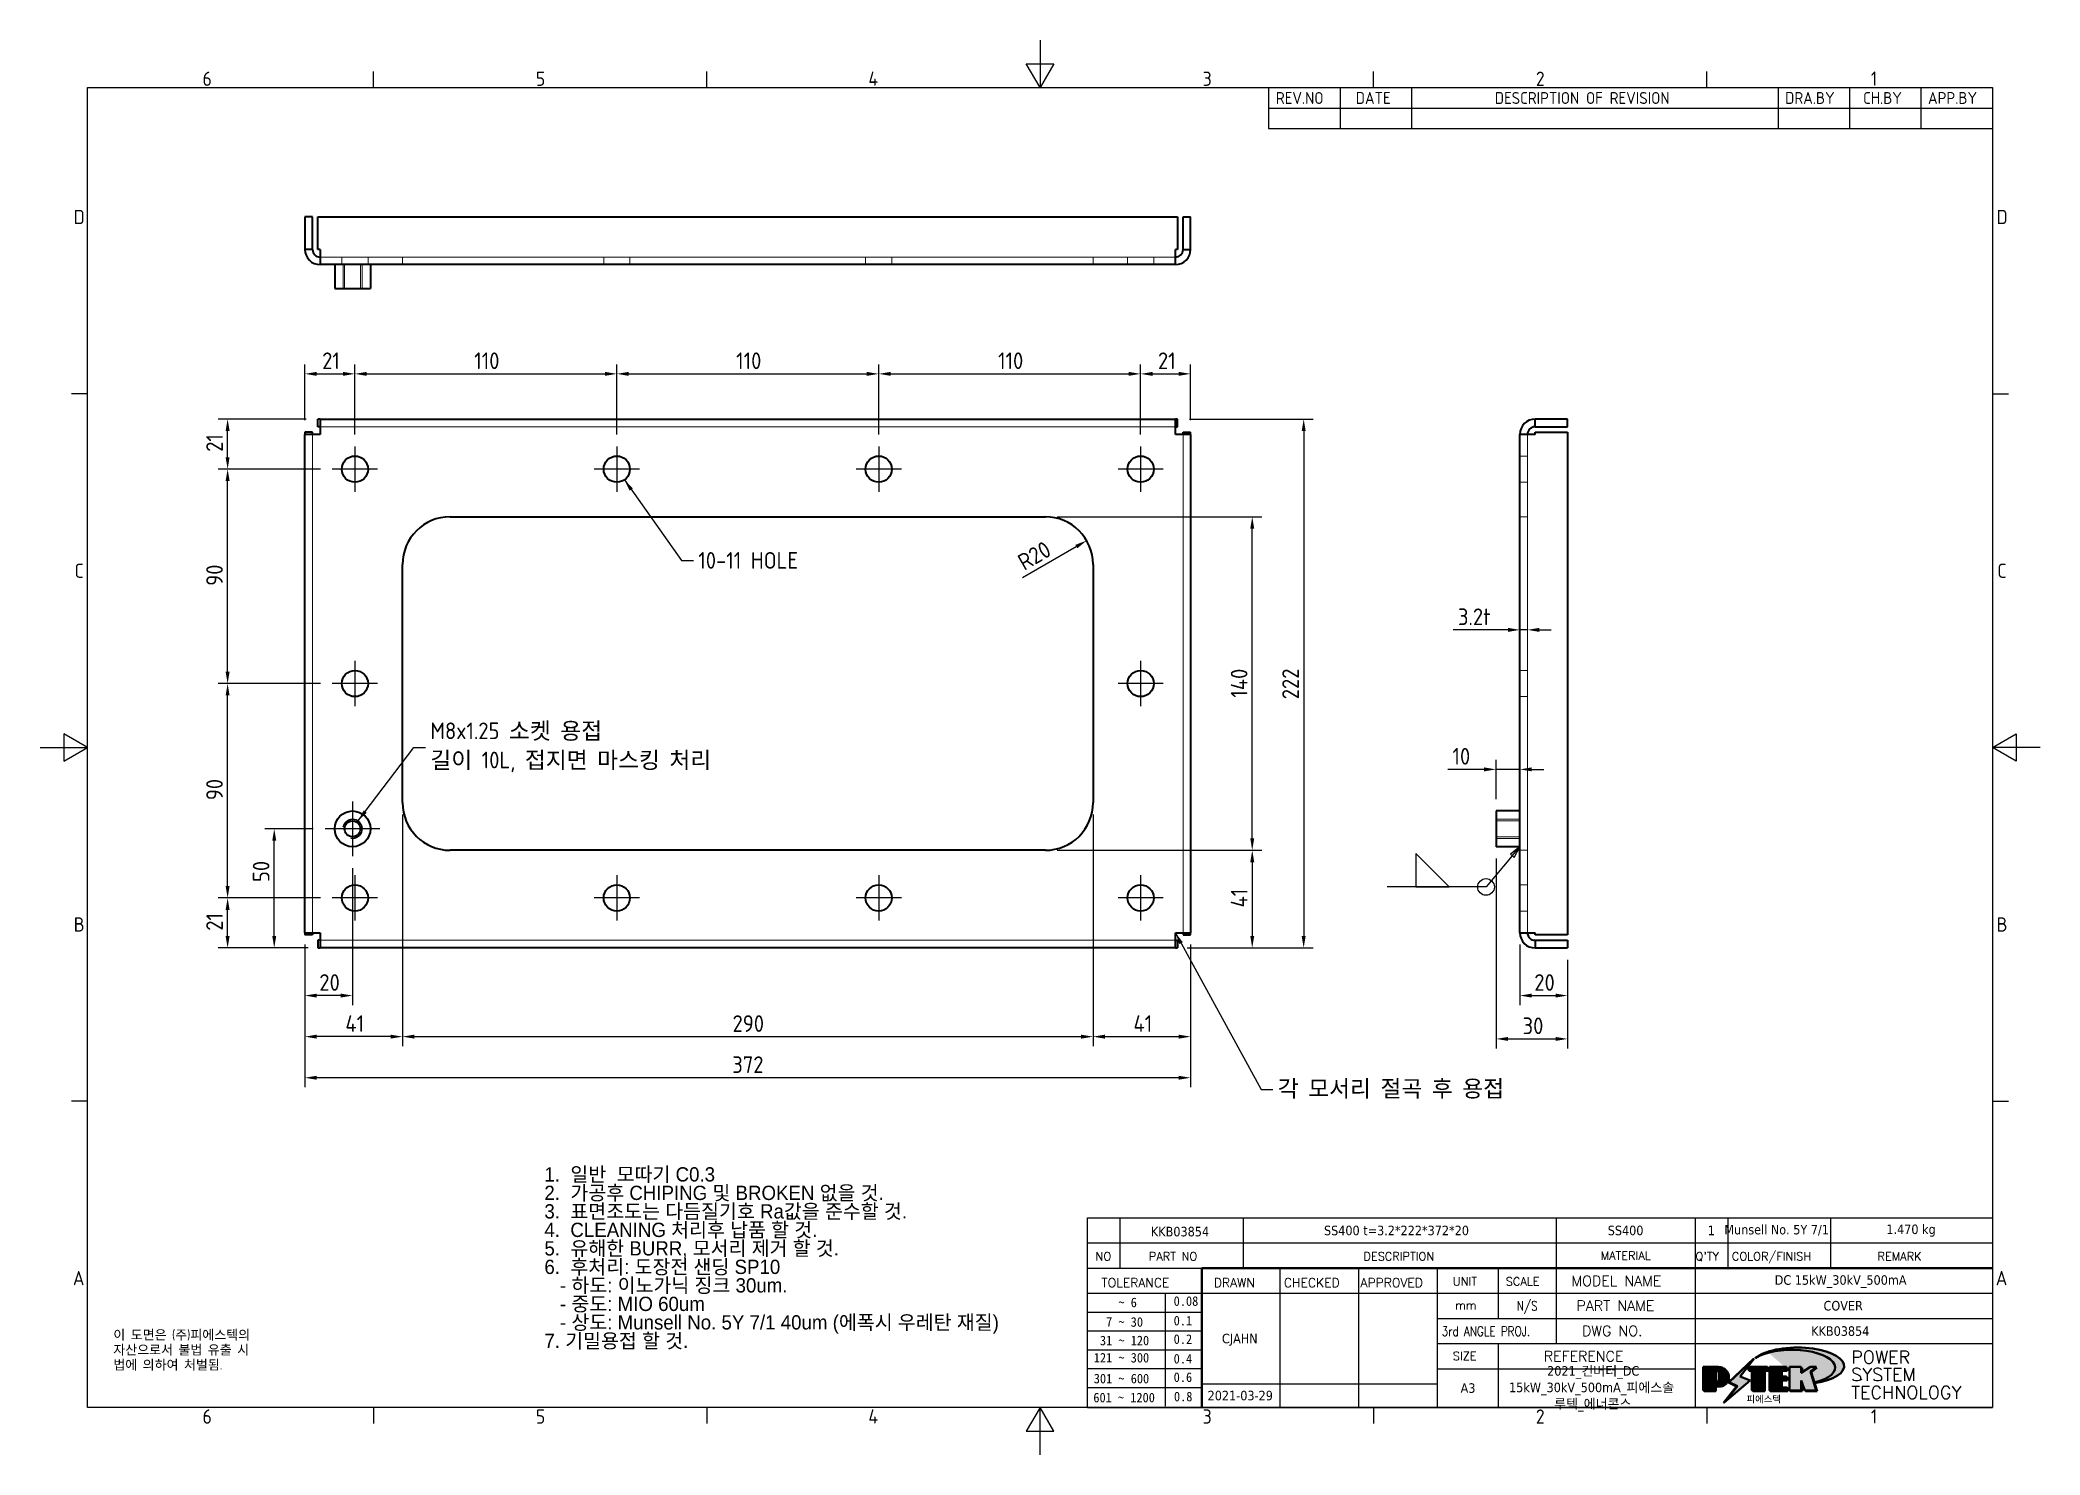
# Model space of a CAD drawing. Header units: millimetres. Extents: x 0 to 840, y 0 to 594.
import ezdxf
from ezdxf.enums import TextEntityAlignment as Align

# ---------------------------------------------------------------- set-up
doc = ezdxf.new("R2010")
doc.units = ezdxf.units.MM
doc.header["$LTSCALE"] = 2
doc.linetypes.add('CHAIN', pattern=[0.7087, 0.4724, -0.0591, 0.1181, -0.0591])
doc.linetypes.add('DASHED', pattern=[0.2067, 0.1654, -0.0413])
doc.layers.get('0').update_dxf_attribs({"color": 3, "lineweight": 25, "true_color": 0x00ff00})
for name, color, linetype, lineweight, true_color in [('가려진 것(ISO)', 2, 'DASHED', 18, 0xffff00), ('가시적인 것(ISO)', 3, 'Continuous', 40, 0x00ff00), ('가시적인 좁은 것(ISO)', 3, 'Continuous', 35, 0x00ff00), ('기호(ISO)', 5, 'Continuous', 25, 0x0000ff), ('제목(ISO)', 5, 'Continuous', 50, 0x0000ff), ('중심 표식(ISO)', 1, 'Continuous', 25, 0xff0000), ('치수(ISO)', 2, 'Continuous', 25, 0xffff00)]:
    doc.layers.add(name, color=color, linetype=linetype, lineweight=lineweight, true_color=true_color)
doc.layers.add('경계(ISO)', color=7, linetype='Continuous', lineweight=25)
doc.layers.add('해치(ISO)', color=7, linetype='Continuous', lineweight=18)
doc.styles.add('HAN_291', font='')
doc.styles.add('HAN_370', font='', dxfattribs={"width": 2})
doc.styles.add('ISO Proportional', font='arial.ttf')
doc.styles.add('ISO ProportionalPSTEK', font='isocp.shx')
doc.styles.add('RC_284', font='ROMANC.shx')
doc.styles.add('RC_287', font='ROMANC.shx')
doc.styles.add('RC_292', font='ROMANC.shx')
doc.styles.add('ROMANT_294', font='romant.shx')
doc.styles.add('문자 텍스트_PSTEK_POSCO', font='isocp.shx')
doc.styles.add('치수 텍스트_PSTEK_POSCO', font='isocp.shx')
doc.styles.add('텍스트 스타일198', font='tahoma.ttf')
doc.styles.add('텍스트 스타일333', font='ROMANC.shx', dxfattribs={"width": 0.8})
doc.styles.get('HAN_291').set_extended_font_data('GulimChe')
doc.styles.get('HAN_370').set_extended_font_data('GulimChe')
doc.dimstyles.new('치수_PSTEK_POSCO', dxfattribs={"dimscale": 2, "dimtxt": 3.5, "dimasz": 2.5, "dimexe": 2, "dimexo": 2.5, "dimgap": 1, "dimtad": 1, "dimrnd": 1e-08, "dimdsep": 46, "dimtxsty": '치수 텍스트_PSTEK_POSCO', "dimcen": 0.09, "dimdle": 10, "dimclrd": 7, "dimclre": 7, "dimclrt": 2, "dimadec": 1, "dimazin": 2, "dimtfac": 1, "dimtmove": 0, "dimatfit": 3, "dimfxl": 1, "dimtolj": 1, "dimlwd": -1, "dimlwe": -1, "dimarcsym": 0})
doc.dimstyles.new('치수_PSTEK_POSCO$7', dxfattribs={"dimscale": 2, "dimtxt": 3.5, "dimasz": 2.5, "dimexe": 2, "dimexo": 2.5, "dimgap": 1, "dimtad": 1, "dimrnd": 1e-08, "dimdsep": 46, "dimtxsty": '치수 텍스트_PSTEK_POSCO', "dimcen": 0.09, "dimdle": 10, "dimclrd": 7, "dimclre": 7, "dimclrt": 2, "dimadec": 1, "dimazin": 2, "dimtfac": 1, "dimtmove": 0, "dimatfit": 3, "dimfxl": 1, "dimtolj": 1, "dimlwd": -1, "dimlwe": -1, "dimarcsym": 0})

msp = doc.modelspace()

# ---------------------------------------------------------------- texts
at = {"layer": '기호(ISO)', "color": 2, "true_color": 0xffff00, "char_height": 7, "attachment_point": 4, "style": '치수 텍스트_PSTEK_POSCO'}
for s, insert, width, line_spacing_factor in [('{10-11 HOLE}', (276.487, 375.545), 49.50685, 0.6125), ('{M8x1.25 소켓 용접 \\P길이 10L, 접지면 마스킹 처리}', (163.944, 297.065), 139.37758, 1.05)]:
    msp.add_mtext(s, dxfattribs=dict(at, insert=insert, width=width, line_spacing_factor=line_spacing_factor))
at = {"layer": '기호(ISO)', "color": 2, "true_color": 0xffff00, "insert": (519.854, 153.446), "char_height": 7, "width": 109.68891, "attachment_point": 4, "style": '치수 텍스트_PSTEK_POSCO'}
msp.add_mtext('{\\fISOCP|b0|i0;\\H7.0000;각 모서리 절곡 후 용접}', dxfattribs=at)
at = {"layer": '기호(ISO)', "color": 7, "insert": (30.789, 52.457), "char_height": 4, "width": 102.48028, "attachment_point": 1, "line_spacing_factor": 0.944221, "style": '문자 텍스트_PSTEK_POSCO'}
msp.add_mtext('{이 도면은 (주)피에스텍의\\P자산으로서 불법 유출 시 \\P법에 의하여 처벌됨.}', dxfattribs=at)

# ---------------------------------------------------------------- blocks, each defined once
blk = doc.blocks.new('경계 Default Border')
at = {"layer": '경계(ISO)'}
for p, q in [((70, 287), (70, 290.4)), ((140, 287), (140, 290.4)), ((280, 287), (280, 290.4)), ((350, 287), (350, 290.4)), ((10, 222.75), (6.6, 222.75)), ((410, 222.75), (413.4, 222.75)), ((10, 74.25), (6.6, 74.25)), ((410, 74.25), (413.4, 74.25)), ((70, 10), (70, 6.6)), ((140, 10), (140, 6.6)), ((280, 10), (280, 6.6)), ((350, 10), (350, 6.6))]:
    blk.add_line(p, q, dxfattribs=at)
at = {"layer": '경계(ISO)', "flags": 128}
for points in [[(210, 297), (210, 287), (207.11, 292), (212.89, 292), (210, 287)], [(10, 10), (10, 287), (410, 287), (410, 10), (10, 10)], [(0, 148.5), (10, 148.5), (5, 151.39), (5, 145.61), (10, 148.5)], [(420, 148.5), (410, 148.5), (415, 151.39), (415, 145.61), (410, 148.5)], [(210, 0), (210, 10), (207.11, 5), (212.89, 5), (210, 10)]]:
    blk.add_lwpolyline(points, dxfattribs=at)
at = {"layer": '경계(ISO)', "color": 2, "true_color": 0xffff00, "char_height": 3, "attachment_point": 7, "style": '문자 텍스트_PSTEK_POSCO'}
for s, insert in [('6', (34.14, 287.37)), ('5', (104.14, 287.37)), ('4', (173.97, 287.4)), ('3', (244.17, 287.37)), ('2', (314.13, 287.37)), ('1', (384.49, 287.4)), ('D', (7.08, 258.35)), ('D', (410.88, 258.35)), ('C', (7.24, 184.1)), ('C', (411.04, 184.1)), ('B', (7.08, 109.85)), ('B', (410.88, 109.85)), ('A', (6.91, 35.62)), ('A', (410.71, 35.62)), ('6', (34.14, 6.57)), ('5', (104.14, 6.57)), ('4', (173.97, 6.6)), ('3', (244.17, 6.57)), ('2', (314.13, 6.57)), ('1', (384.49, 6.6))]:
    blk.add_mtext(s, dxfattribs=dict(at, insert=insert))
blk = doc.blocks.new('제목 블록 PSTEK')
at = {"true_color": 0x848484}
for points in [[(317.22, 17.06), (322.03, 21.63), (322.28, 21.94), (317.05, 16.98), (318.75, 16.19), (316, 12.72), (316.34, 13), (318.92, 16.27)], [(321.98, 19.61), (321.4, 19.61), (321.4, 19.46), (321.98, 19.46)], [(324.66, 19.46), (325.42, 19.46), (325.42, 20.11), (325.24, 20.11), (325.24, 19.61), (324.48, 19.61), (324.48, 15.34), (322.16, 15.34), (322.16, 15.19), (324.66, 15.19)], [(328.29, 19.46), (329.41, 19.46), (329.41, 20.11), (329.23, 20.11), (329.23, 19.61), (328.11, 19.61), (328.11, 18.26), (328.29, 18.26)], [(328.29, 17.42), (329.41, 17.42), (329.41, 18.11), (329.23, 18.11), (329.23, 17.56), (328.11, 17.56), (328.11, 15.99), (328.29, 15.99)], [(332.51, 16.93), (332.33, 17.43), (332.33, 15.34), (330.04, 15.34), (330.04, 15.19), (332.51, 15.19)], [(332.51, 20.11), (332.33, 20.11), (332.33, 19), (332.51, 19.11)], [(335.62, 20.11), (335.25, 20.11), (334.25, 19.31), (335.49, 15.34), (333.2, 15.34), (333.25, 15.19), (335.66, 15.19), (334.43, 19.16)], [(329.54, 15.85), (329.36, 15.85), (329.36, 15.34), (325.83, 15.34), (325.83, 15.19), (329.54, 15.19)]]:
    blk.add_hatch(color=252, dxfattribs=at).paths.add_polyline_path(points)
at = {"true_color": 0x0000ff}
blk.add_hatch(color=5, dxfattribs=at).paths.add_polyline_path([(321.62, 17.42), (319.53, 18.25), (322.45, 22.02), (317.22, 17.06), (318.92, 16.27), (316.17, 12.8)])
at = {"true_color": 0xff0000}
h = blk.add_hatch(color=1, dxfattribs=at)
edge = h.paths.add_edge_path(flags=0)
edge.add_line((314.22, 19.61), (314.22, 17))
edge.add_line((314.22, 17), (314.35, 17))
edge.add_arc((314.35, 17.65), 0.651, 270, 360)
edge.add_line((315, 17.65), (315, 18.96))
edge.add_arc((314.35, 18.96), 0.651, 0, 90)
edge.add_line((314.35, 19.61), (314.22, 19.61))
edge = h.paths.add_edge_path()
edge.add_arc((314.98, 18.29), 1.97, 270, 450)
edge.add_line((314.98, 20.26), (311.77, 20.26))
edge.add_line((311.77, 20.26), (311.77, 15.34))
edge.add_line((311.77, 15.34), (314.22, 15.34))
edge.add_line((314.22, 15.34), (314.22, 16.32))
edge.add_line((314.22, 16.32), (314.98, 16.32))
at = {"true_color": 0x848484}
h = blk.add_hatch(color=252, dxfattribs=at)
edge = h.paths.add_edge_path()
edge.add_arc((314.98, 18.29), 1.97, 270, 406.8279)
edge.add_arc((315.16, 18.14), 1.97, -90, 53.561, ccw=False)
edge.add_line((315.16, 16.17), (314.4, 16.17))
edge.add_line((314.4, 16.17), (314.4, 15.19))
edge.add_line((314.4, 15.19), (311.94, 15.19))
edge.add_line((311.94, 15.19), (311.94, 15.34))
edge.add_line((311.94, 15.34), (314.22, 15.34))
edge.add_line((314.22, 15.34), (314.22, 16.32))
edge.add_line((314.22, 16.32), (314.98, 16.32))
h = blk.add_hatch(color=252, dxfattribs=at)
edge = h.paths.add_edge_path()
edge.add_line((314.4, 19.46), (314.53, 19.46))
edge.add_arc((314.53, 18.81), 0.651, 60.4189, 90, ccw=False)
edge.add_arc((314.35, 18.96), 0.651, 39.9699, 90)
edge.add_line((314.35, 19.61), (314.22, 19.61))
edge.add_line((314.22, 19.61), (314.22, 17))
edge.add_line((314.22, 17), (314.35, 17))
edge.add_arc((314.35, 17.65), 0.651, 270, 274.6931)
edge.add_line((314.4, 17), (314.4, 19.46))
at = {"true_color": 0xff0000}
for points in [[(324.48, 19.61), (325.24, 19.61), (325.24, 20.26), (321.23, 20.26), (321.23, 19.61), (321.98, 19.61), (321.98, 15.34), (324.48, 15.34)], [(329.23, 20.26), (325.66, 20.26), (325.66, 15.34), (329.36, 15.34), (329.36, 15.99), (328.11, 15.99), (328.11, 17.56), (329.23, 17.56), (329.23, 18.26), (328.11, 18.26), (328.11, 19.61), (329.23, 19.61)], [(332.33, 20.26), (329.86, 20.26), (329.86, 15.34), (332.33, 15.34), (332.33, 17.43), (333.07, 15.34), (335.49, 15.34), (334.25, 19.31), (335.44, 20.26), (334.31, 20.26), (332.33, 19)]]:
    blk.add_hatch(color=1, dxfattribs=at).paths.add_polyline_path(points)
at = {"layer": '해치(ISO)', "true_color": 0x27d1fc}
h = blk.add_hatch(color=140, dxfattribs=at)
edge = h.paths.add_edge_path()
edge.add_ellipse((330.37, 20.16), major_axis=(9.1, 0), ratio=0.40699, start_angle=301.3098, end_angle=507.7437)
edge.add_ellipse((331.53, 20.46), major_axis=(-9.82, 0), ratio=0.39426, start_angle=111.5121, end_angle=334.4703, ccw=False)
edge.add_line((335.14, 16.86), (335.1, 16.99))
at = {"color": 180, "true_color": 0x3f00ff}
for p, q in [((182.48, 11.79), (182.48, 51.57)), ((182.48, 51.57), (372.48, 51.57)), ((189.27, 51.57), (189.27, 41.01)), ((215.22, 41.01), (215.22, 51.57)), ((280.88, 51.57), (280.88, 41.01)), ((310.09, 51.57), (310.09, 41.01)), ((316.9, 51.57), (316.9, 41.01)), ((338.46, 51.57), (338.46, 41.01)), ((372.48, 51.57), (372.48, 11.79)), ((182.48, 46.29), (372.48, 46.29)), ((182.48, 41.01), (206.45, 41.01)), ((222.94, 11.79), (222.94, 41.01)), ((239.43, 11.79), (239.43, 41.01)), ((255.92, 11.79), (255.92, 41.01)), ((268.69, 41.01), (268.69, 30.45)), ((280.88, 41.01), (280.88, 25.17)), ((310.09, 41.01), (310.09, 11.79)), ((182.48, 35.73), (206.45, 35.73)), ((198.86, 12.03), (198.86, 35.73)), ((206.45, 35.73), (372.48, 35.73)), ((182.48, 31.78), (206.45, 31.78)), ((255.92, 30.45), (372.48, 30.45)), ((182.48, 27.83), (206.45, 27.83)), ((182.48, 23.88), (206.45, 23.88)), ((255.92, 25.17), (372.48, 25.17)), ((268.69, 25.17), (268.69, 11.79)), ((182.48, 19.93), (206.45, 19.93)), ((255.92, 19.89), (310.09, 19.89)), ((182.48, 15.98), (206.45, 15.98)), ((206.45, 16.74), (255.92, 16.74)), ((182.48, 11.79), (372.48, 11.79))]:
    blk.add_line(p, q, dxfattribs=at)
at = {"color": 7, "lineweight": 50}
for p, q in [((206.45, 11.79), (206.45, 41.01)), ((206.45, 41.01), (372.48, 41.01))]:
    blk.add_line(p, q, dxfattribs=at)
at = {"color": 7}
for p, q in [((322.28, 21.94), (317.05, 16.98)), ((322.45, 22.02), (317.22, 17.06)), ((317.22, 17.06), (322.03, 21.63)), ((319.53, 18.25), (322.45, 22.02)), ((322.03, 21.63), (322.28, 21.94)), ((314.98, 20.26), (311.77, 20.26)), ((311.77, 20.26), (311.77, 15.34)), ((314.98, 20.26), (311.77, 20.26)), ((311.77, 20.26), (311.77, 15.34)), ((314.22, 17), (314.22, 19.61)), ((314.22, 19.61), (314.35, 19.61)), ((314.35, 19.61), (314.22, 19.61)), ((314.22, 19.61), (314.22, 17)), ((314.22, 17), (314.22, 19.61)), ((314.22, 19.61), (314.35, 19.61)), ((314.35, 17), (314.22, 17)), ((314.22, 17), (314.35, 17)), ((314.35, 17), (314.22, 17)), ((314.4, 19.46), (314.53, 19.46)), ((314.4, 17), (314.4, 19.46)), ((315, 18.96), (315, 17.65)), ((315, 18.96), (315, 17.65)), ((316.17, 12.8), (321.62, 17.42)), ((317.05, 16.98), (318.75, 16.19)), ((318.92, 16.27), (317.22, 17.06)), ((317.22, 17.06), (318.92, 16.27)), ((321.62, 17.42), (319.53, 18.25)), ((325.24, 20.26), (321.23, 20.26)), ((321.23, 20.26), (321.23, 19.61)), ((325.24, 20.26), (321.23, 20.26)), ((321.23, 20.26), (321.23, 19.61)), ((321.23, 19.61), (321.98, 19.61)), ((321.23, 19.61), (321.98, 19.61)), ((321.4, 19.61), (321.4, 19.46)), ((321.98, 19.61), (321.4, 19.61)), ((321.4, 19.46), (321.98, 19.46)), ((321.98, 19.61), (321.98, 15.34)), ((321.98, 19.46), (321.98, 19.61)), ((321.98, 19.61), (321.98, 15.34)), ((324.48, 19.61), (325.24, 19.61)), ((324.48, 15.34), (324.48, 19.61)), ((325.24, 19.61), (324.48, 19.61)), ((324.48, 19.61), (324.48, 15.34)), ((324.48, 19.61), (325.24, 19.61)), ((324.48, 15.34), (324.48, 19.61)), ((324.66, 19.46), (325.42, 19.46)), ((324.66, 15.19), (324.66, 19.46)), ((325.24, 19.61), (325.24, 20.26)), ((325.24, 19.61), (325.24, 20.26)), ((325.42, 20.11), (325.24, 20.11)), ((325.24, 20.11), (325.24, 19.61)), ((325.42, 19.46), (325.42, 20.11)), ((329.23, 20.26), (325.66, 20.26)), ((325.66, 20.26), (325.66, 15.34)), ((325.66, 20.26), (325.66, 15.34)), ((329.23, 20.26), (325.66, 20.26)), ((328.11, 18.26), (328.11, 19.61)), ((328.11, 19.61), (329.23, 19.61)), ((329.23, 19.61), (328.11, 19.61)), ((328.11, 19.61), (328.11, 18.26)), ((328.11, 18.26), (328.11, 19.61)), ((328.11, 19.61), (329.23, 19.61)), ((329.23, 18.26), (328.11, 18.26)), ((328.11, 18.26), (328.29, 18.26)), ((329.23, 18.26), (328.11, 18.26)), ((328.11, 17.56), (329.23, 17.56)), ((328.11, 15.99), (328.11, 17.56)), ((329.23, 17.56), (328.11, 17.56)), ((328.11, 17.56), (328.11, 15.99)), ((328.11, 17.56), (329.23, 17.56)), ((328.11, 15.99), (328.11, 17.56)), ((328.29, 18.26), (328.29, 19.46)), ((328.29, 19.46), (329.41, 19.46)), ((328.29, 15.99), (328.29, 17.42)), ((328.29, 17.42), (329.41, 17.42)), ((329.23, 19.61), (329.23, 20.26)), ((329.23, 19.61), (329.23, 20.26)), ((329.41, 20.11), (329.23, 20.11)), ((329.23, 20.11), (329.23, 19.61)), ((329.23, 17.56), (329.23, 18.26)), ((329.23, 17.56), (329.23, 18.26)), ((329.41, 18.11), (329.23, 18.11)), ((329.23, 18.11), (329.23, 17.56)), ((329.41, 19.46), (329.41, 20.11)), ((329.41, 17.42), (329.41, 18.11)), ((332.33, 20.26), (329.86, 20.26)), ((329.86, 20.26), (329.86, 15.34)), ((329.86, 20.26), (329.86, 15.34)), ((332.33, 20.26), (329.86, 20.26)), ((334.31, 20.26), (332.33, 19)), ((332.33, 19), (332.33, 20.26)), ((334.31, 20.26), (332.33, 19)), ((332.33, 19), (332.33, 20.26)), ((332.51, 20.11), (332.33, 20.11)), ((332.33, 20.11), (332.33, 19)), ((332.33, 19), (332.51, 19.11)), ((332.33, 17.43), (333.07, 15.34)), ((332.33, 15.34), (332.33, 17.43)), ((332.51, 16.93), (332.33, 17.43)), ((332.33, 17.43), (332.33, 15.34)), ((332.33, 17.43), (333.07, 15.34)), ((332.33, 15.34), (332.33, 17.43)), ((332.51, 19.11), (332.51, 20.11)), ((332.51, 15.19), (332.51, 16.93)), ((334.25, 19.31), (335.44, 20.26)), ((334.25, 19.31), (335.44, 20.26)), ((335.25, 20.11), (334.25, 19.31)), ((335.49, 15.34), (334.25, 19.31)), ((334.25, 19.31), (335.49, 15.34)), ((335.49, 15.34), (334.25, 19.31)), ((335.44, 20.26), (334.31, 20.26)), ((335.44, 20.26), (334.31, 20.26)), ((334.43, 19.16), (335.62, 20.11)), ((335.66, 15.19), (334.43, 19.16)), ((335.62, 20.11), (335.25, 20.11)), ((345.04, 17.5), (344.99, 17.69)), ((311.77, 15.34), (314.22, 15.34)), ((311.77, 15.34), (314.22, 15.34)), ((314.22, 15.34), (311.94, 15.34)), ((311.94, 15.34), (311.94, 15.19)), ((311.94, 15.19), (314.4, 15.19)), ((314.22, 16.32), (314.98, 16.32)), ((314.22, 15.34), (314.22, 16.32)), ((314.98, 16.32), (314.22, 16.32)), ((314.22, 16.32), (314.22, 15.34)), ((314.22, 16.32), (314.98, 16.32)), ((314.22, 15.34), (314.22, 16.32)), ((314.4, 16.17), (315.16, 16.17)), ((314.4, 15.19), (314.4, 16.17)), ((318.75, 16.19), (316, 12.72)), ((316, 12.72), (316.34, 13)), ((318.92, 16.27), (316.17, 12.8)), ((316.34, 13), (318.92, 16.27)), ((321.98, 15.34), (324.48, 15.34)), ((321.98, 15.34), (324.48, 15.34)), ((324.48, 15.34), (322.16, 15.34)), ((322.16, 15.34), (322.16, 15.19)), ((322.16, 15.19), (324.66, 15.19)), ((325.66, 15.34), (329.36, 15.34)), ((325.66, 15.34), (329.36, 15.34)), ((329.36, 15.34), (325.83, 15.34)), ((325.83, 15.34), (325.83, 15.19)), ((325.83, 15.19), (329.54, 15.19)), ((329.36, 15.99), (328.11, 15.99)), ((328.11, 15.99), (328.29, 15.99)), ((329.36, 15.99), (328.11, 15.99)), ((329.36, 15.34), (329.36, 15.99)), ((329.36, 15.34), (329.36, 15.99)), ((329.54, 15.85), (329.36, 15.85)), ((329.36, 15.85), (329.36, 15.34)), ((329.54, 15.19), (329.54, 15.85)), ((329.86, 15.34), (332.33, 15.34)), ((329.86, 15.34), (332.33, 15.34)), ((332.33, 15.34), (330.04, 15.34)), ((330.04, 15.34), (330.04, 15.19)), ((330.04, 15.19), (332.51, 15.19)), ((333.07, 15.34), (335.49, 15.34)), ((333.07, 15.34), (335.49, 15.34)), ((335.49, 15.34), (333.2, 15.34)), ((333.2, 15.34), (333.25, 15.19)), ((333.25, 15.19), (335.66, 15.19))]:
    blk.add_line(p, q, dxfattribs=at)
at = {"color": 5, "true_color": 0x0000ff}
for p, q in [((322.45, 22.02), (317.22, 17.06)), ((319.53, 18.25), (322.45, 22.02)), ((316.17, 12.8), (321.62, 17.42)), ((317.22, 17.06), (318.92, 16.27)), ((321.62, 17.42), (319.53, 18.25)), ((318.92, 16.27), (316.17, 12.8))]:
    blk.add_line(p, q, dxfattribs=at)
at = {"color": 1, "true_color": 0xff0000}
for p, q in [((314.98, 20.26), (311.77, 20.26)), ((311.77, 20.26), (311.77, 15.34)), ((314.22, 17), (314.22, 19.61)), ((314.22, 19.61), (314.35, 19.61)), ((314.35, 17), (314.22, 17)), ((315, 18.96), (315, 17.65)), ((325.24, 20.26), (321.23, 20.26)), ((321.23, 20.26), (321.23, 19.61)), ((321.23, 19.61), (321.98, 19.61)), ((321.98, 19.61), (321.98, 15.34)), ((324.48, 19.61), (325.24, 19.61)), ((324.48, 15.34), (324.48, 19.61)), ((325.24, 19.61), (325.24, 20.26)), ((329.23, 20.26), (325.66, 20.26)), ((325.66, 20.26), (325.66, 15.34)), ((328.11, 18.26), (328.11, 19.61)), ((328.11, 19.61), (329.23, 19.61)), ((329.23, 18.26), (328.11, 18.26)), ((328.11, 17.56), (329.23, 17.56)), ((328.11, 15.99), (328.11, 17.56)), ((329.23, 19.61), (329.23, 20.26)), ((329.23, 17.56), (329.23, 18.26)), ((332.33, 20.26), (329.86, 20.26)), ((329.86, 20.26), (329.86, 15.34)), ((334.31, 20.26), (332.33, 19)), ((332.33, 19), (332.33, 20.26)), ((332.33, 17.43), (333.07, 15.34)), ((332.33, 15.34), (332.33, 17.43)), ((334.25, 19.31), (335.44, 20.26)), ((335.49, 15.34), (334.25, 19.31)), ((335.44, 20.26), (334.31, 20.26)), ((311.77, 15.34), (314.22, 15.34)), ((314.22, 16.32), (314.98, 16.32)), ((314.22, 15.34), (314.22, 16.32)), ((321.98, 15.34), (324.48, 15.34)), ((325.66, 15.34), (329.36, 15.34)), ((329.36, 15.99), (328.11, 15.99)), ((329.36, 15.34), (329.36, 15.99)), ((329.86, 15.34), (332.33, 15.34)), ((333.07, 15.34), (335.49, 15.34))]:
    blk.add_line(p, q, dxfattribs=at)
at = {"color": 7}
for centre, radius, start, end in [((314.35, 18.96), 0.651, 0, 90), ((314.35, 18.96), 0.651, 39.9699, 90), ((314.35, 18.96), 0.651, 0, 90), ((314.35, 17.65), 0.651, 270, 0), ((314.35, 17.65), 0.651, 270, 0), ((314.35, 17.65), 0.651, 270, 274.6931), ((314.53, 18.81), 0.651, 60.4189, 90), ((314.98, 18.29), 1.97, 270, 90), ((314.98, 18.29), 1.97, 270, 90), ((314.98, 18.29), 1.97, 270, 46.8279), ((315.16, 18.14), 1.97, 270, 53.561)]:
    blk.add_arc(centre, radius, start, end, dxfattribs=at)
at = {"color": 1, "true_color": 0xff0000}
for centre, radius, start, end in [((314.35, 18.96), 0.651, 0, 90), ((314.35, 17.65), 0.651, 270, 0), ((314.98, 18.29), 1.97, 270, 90)]:
    blk.add_arc(centre, radius, start, end, dxfattribs=at)
at = {"layer": '제목(ISO)', "lineweight": 18}
blk.add_line((182.48, 35.73), (182.48, 11.79), dxfattribs=at)
at = {"layer": '제목(ISO)'}
for p, q in [((322.28, 21.94), (317.05, 16.98)), ((322.45, 22.02), (317.22, 17.06)), ((317.22, 17.06), (322.03, 21.63)), ((319.53, 18.25), (322.45, 22.02)), ((322.03, 21.63), (322.28, 21.94)), ((314.98, 20.26), (311.77, 20.26)), ((311.77, 20.26), (311.77, 15.34)), ((314.22, 17), (314.22, 19.61)), ((314.22, 19.61), (314.35, 19.61)), ((314.35, 19.61), (314.22, 19.61)), ((314.22, 19.61), (314.22, 17)), ((314.35, 17), (314.22, 17)), ((314.22, 17), (314.35, 17)), ((314.4, 19.46), (314.53, 19.46)), ((314.4, 17), (314.4, 19.46)), ((315, 18.96), (315, 17.65)), ((316.17, 12.8), (321.62, 17.42)), ((317.05, 16.98), (318.75, 16.19)), ((317.22, 17.06), (318.92, 16.27)), ((318.92, 16.27), (317.22, 17.06)), ((321.62, 17.42), (319.53, 18.25)), ((325.24, 20.26), (321.23, 20.26)), ((321.23, 20.26), (321.23, 19.61)), ((321.23, 19.61), (321.98, 19.61)), ((321.98, 19.61), (321.4, 19.61)), ((321.4, 19.61), (321.4, 19.46)), ((321.4, 19.46), (321.98, 19.46)), ((321.98, 19.61), (321.98, 15.34)), ((321.98, 19.46), (321.98, 19.61)), ((324.48, 19.61), (325.24, 19.61)), ((324.48, 15.34), (324.48, 19.61)), ((325.24, 19.61), (324.48, 19.61)), ((324.48, 19.61), (324.48, 15.34)), ((324.66, 19.46), (325.42, 19.46)), ((324.66, 15.19), (324.66, 19.46)), ((325.24, 19.61), (325.24, 20.26)), ((325.42, 20.11), (325.24, 20.11)), ((325.24, 20.11), (325.24, 19.61)), ((325.42, 19.46), (325.42, 20.11)), ((329.23, 20.26), (325.66, 20.26)), ((325.66, 20.26), (325.66, 15.34)), ((328.11, 18.26), (328.11, 19.61)), ((328.11, 19.61), (329.23, 19.61)), ((329.23, 19.61), (328.11, 19.61)), ((328.11, 19.61), (328.11, 18.26)), ((329.23, 18.26), (328.11, 18.26)), ((328.11, 18.26), (328.29, 18.26)), ((328.11, 15.99), (328.11, 17.56)), ((328.11, 17.56), (329.23, 17.56)), ((329.23, 17.56), (328.11, 17.56)), ((328.11, 17.56), (328.11, 15.99)), ((328.29, 19.46), (329.41, 19.46)), ((328.29, 18.26), (328.29, 19.46)), ((328.29, 17.42), (329.41, 17.42)), ((328.29, 15.99), (328.29, 17.42)), ((329.23, 19.61), (329.23, 20.26)), ((329.41, 20.11), (329.23, 20.11)), ((329.23, 20.11), (329.23, 19.61)), ((329.23, 17.56), (329.23, 18.26)), ((329.41, 18.11), (329.23, 18.11)), ((329.23, 18.11), (329.23, 17.56)), ((329.41, 19.46), (329.41, 20.11)), ((329.41, 17.42), (329.41, 18.11)), ((332.33, 20.26), (329.86, 20.26)), ((329.86, 20.26), (329.86, 15.34)), ((334.31, 20.26), (332.33, 19)), ((332.33, 19), (332.33, 20.26)), ((332.51, 20.11), (332.33, 20.11)), ((332.33, 20.11), (332.33, 19)), ((332.33, 19), (332.51, 19.11)), ((332.33, 15.34), (332.33, 17.43)), ((332.33, 17.43), (333.07, 15.34)), ((332.51, 16.93), (332.33, 17.43)), ((332.33, 17.43), (332.33, 15.34)), ((332.51, 19.11), (332.51, 20.11)), ((332.51, 15.19), (332.51, 16.93)), ((334.25, 19.31), (335.44, 20.26)), ((335.25, 20.11), (334.25, 19.31)), ((335.49, 15.34), (334.25, 19.31)), ((334.25, 19.31), (335.49, 15.34)), ((335.44, 20.26), (334.31, 20.26)), ((334.43, 19.16), (335.62, 20.11)), ((335.66, 15.19), (334.43, 19.16)), ((335.62, 20.11), (335.25, 20.11)), ((311.77, 15.34), (314.22, 15.34)), ((314.22, 15.34), (311.94, 15.34)), ((311.94, 15.34), (311.94, 15.19)), ((311.94, 15.19), (314.4, 15.19)), ((314.22, 15.34), (314.22, 16.32)), ((314.22, 16.32), (314.98, 16.32)), ((314.98, 16.32), (314.22, 16.32)), ((314.22, 16.32), (314.22, 15.34)), ((314.4, 15.19), (314.4, 16.17)), ((314.4, 16.17), (315.16, 16.17)), ((318.75, 16.19), (316, 12.72)), ((316, 12.72), (316.34, 13)), ((318.92, 16.27), (316.17, 12.8)), ((316.34, 13), (318.92, 16.27)), ((321.98, 15.34), (324.48, 15.34)), ((324.48, 15.34), (322.16, 15.34)), ((322.16, 15.34), (322.16, 15.19)), ((322.16, 15.19), (324.66, 15.19)), ((325.66, 15.34), (329.36, 15.34)), ((329.36, 15.34), (325.83, 15.34)), ((325.83, 15.34), (325.83, 15.19)), ((325.83, 15.19), (329.54, 15.19)), ((329.36, 15.99), (328.11, 15.99)), ((328.11, 15.99), (328.29, 15.99)), ((329.36, 15.34), (329.36, 15.99)), ((329.54, 15.85), (329.36, 15.85)), ((329.36, 15.85), (329.36, 15.34)), ((329.54, 15.19), (329.54, 15.85)), ((329.86, 15.34), (332.33, 15.34)), ((332.33, 15.34), (330.04, 15.34)), ((330.04, 15.34), (330.04, 15.19)), ((330.04, 15.19), (332.51, 15.19)), ((333.07, 15.34), (335.49, 15.34)), ((335.49, 15.34), (333.2, 15.34)), ((333.2, 15.34), (333.25, 15.19)), ((333.25, 15.19), (335.66, 15.19))]:
    blk.add_line(p, q, dxfattribs=at)
at = {"layer": '제목(ISO)', "color": 4, "true_color": 0x00ffff}
blk.add_line((335.14, 16.86), (335.1, 16.99), dxfattribs=at)
at = {"layer": '제목(ISO)'}
for centre, radius, start, end in [((314.35, 18.96), 0.651, 0, 90), ((314.35, 18.96), 0.651, 39.9699, 90), ((314.35, 17.65), 0.651, 270, 0), ((314.35, 17.65), 0.651, 270, 274.6931), ((314.53, 18.81), 0.651, 60.4189, 90), ((314.98, 18.29), 1.97, 46.8279, 90), ((314.98, 18.29), 1.97, 270, 46.8279), ((314.98, 18.29), 1.97, 270, 46.8279), ((315.16, 18.14), 1.97, 270, 53.561)]:
    blk.add_arc(centre, radius, start, end, dxfattribs=at)
at = {"layer": '제목(ISO)', "color": 4, "true_color": 0x00ffff}
for centre, major_axis, ratio, start_param, end_param in [((331.53, 20.46), (9.82, 0), 0.39426, 5.087845, 8.9792), ((330.37, 20.16), (9.1, 0), 0.40699, 5.258849, 8.861799)]:
    blk.add_ellipse(centre, major_axis=major_axis, ratio=ratio, start_param=start_param, end_param=end_param, dxfattribs=at)
at = {"color": 2, "true_color": 0xffff00}
for s, height, style, p in [('NO', 1.742, 'RC_284', (184.14, 42.62)), ('PART NO', 1.742, 'RC_284', (195.34, 42.62)), ('DESCRIPTION', 1.7424, 'RC_284', (240.4, 42.62)), ("Q'TY", 1.742, 'RC_284', (310.14, 42.62)), ('COLOR/FINISH', 1.7424, 'RC_284', (317.77, 42.62)), ('REMARK', 1.742, 'RC_284', (348.35, 42.62)), (' TOLERANCE', 1.9, 'RC_287', (184.09, 37.01)), ('DRAWN', 1.9, 'RC_287', (208.98, 37.01)), ('CHECKED', 1.9, 'RC_287', (223.69, 37.01)), ('APPROVED', 1.9, 'RC_287', (239.78, 37.01)), ('UNIT', 1.742, 'RC_284', (259.17, 37.34)), ('SCALE', 1.742, 'RC_284', (270.29, 37.34)), ('MODEL NAME', 2.178, 'RC_292', (284.1, 37.25)), ('    ~ 6', 2, 'HAN_291', (183.77, 32.82)), ('0.08', 2, 'HAN_291', (200.55, 33.1)), ('PART NAME', 2.178, 'RC_292', (285.14, 32.03)), ('  7 ~ 30', 2, 'HAN_291', (183.77, 28.71)), ('0.1', 2, 'HAN_291', (200.55, 28.99)), ('mm', 1.742, 'RC_284', (259.65, 32.35)), (' 31 ~ 120', 2, 'HAN_291', (183.77, 24.83)), ('0.2', 2, 'HAN_291', (200.55, 25.11)), (' DWG NO.', 2.178, 'RC_292', (284.81, 26.75)), ('121 ~ 300', 2, 'HAN_291', (183.77, 21.21)), ('0.4', 2, 'HAN_291', (200.55, 21)), ('SIZE', 1.742, 'RC_284', (259.17, 21.69)), ('REFERENCE', 2.178, 'RC_292', (278.27, 21.43)), ('301 ~ 600', 2, 'HAN_291', (183.77, 16.83)), ('0.6', 2, 'HAN_291', (200.55, 17.12)), ('601 ~ 1200', 2, 'HAN_291', (183.68, 12.85)), ('0.8', 2, 'HAN_291', (200.61, 13.06))]:
    blk.add_text(s, height=height, dxfattribs=dict(at, style=style)).set_placement(p)
at = {"color": 2, "true_color": 0xffff00, "style": 'RC_284'}
blk.add_text('MATERIAL', height=1.742, dxfattribs=at).set_placement((295.48, 43.65), align=Align.MIDDLE_CENTER)
at = {"color": 7, "style": '텍스트 스타일333', "width": 0.8}
blk.add_text('N/S', height=2, dxfattribs=at).set_placement((274.78, 33.09), align=Align.MIDDLE_CENTER)
at = {"color": 2, "true_color": 0xffff00, "style": '텍스트 스타일333', "width": 0.8}
blk.add_text('3rd ANGLE PROJ.', height=2, dxfattribs=at).set_placement((256.84, 26.76))
at = {"color": 7, "style": 'ROMANT_294'}
for s, p in [('POWER', (342.83, 20.97)), ('SYSTEM', (342.83, 17.33)), ('TECHNOLOGY', (342.83, 13.57))]:
    blk.add_text(s, height=2.7, dxfattribs=at).set_placement(p)
at = {"color": 7, "insert": (320.85, 14.21), "char_height": 1.4, "attachment_point": 1, "line_spacing_factor": 0.332, "style": 'HAN_370'}
blk.add_mtext('\\fHY견고딕|b0|i0;\\H1.4000;피에스텍', dxfattribs=at)
at = {"layer": '제목(ISO)', "color": 7, "style": '텍스트 스타일198'}
for tag, p in [('질량\\P3;_001', (350.21, 48.16)), ('부품_번호_001', (195.77, 47.68)), ('설명_001', (232.11, 47.92)), ('재질_001', (291.7, 47.93)), ("3._Q'TY_001", (312.71, 47.92)), ('4._COLOR_001', (316.19, 48.1)), ('1._MODEL_NAME_001', (326.77, 37.52)), ('제목_001', (337.02, 32.12)), ('설계자_001', (210.68, 25.23)), ('부품_번호_001', (334.43, 26.81)), ('시트_크기_001', (260.81, 14.84)), ('프로젝트_002', (270.98, 14.98)), ('프로젝트_001', (278.97, 18.44)), ('작성_날짜_001', (207.67, 13.27)), ('프로젝트_003', (280.45, 11.55))]:
    blk.add_attdef(tag, p, '', height=2, dxfattribs=at)
for tag, p in [('점검자', (231.18, 26.23)), ('엔지니어링_승인자', (247.67, 26.23)), ('점검_날짜', (231.18, 14.27)), ('엔지니어링_승인_날짜', (247.67, 14.27))]:
    blk.add_attdef(tag, text='', height=2, dxfattribs=at).set_placement(p, align=Align.MIDDLE_CENTER)
blk = doc.blocks.new('리비전 내역')
at = {"layer": '기호(ISO)'}
for p, q in [((258, 287), (410, 287)), ((258, 287), (258, 282.72)), ((273, 287), (273, 282.72)), ((288, 287), (288, 282.72)), ((365, 287), (365, 282.72)), ((380, 287), (380, 282.72)), ((395, 287), (395, 282.72)), ((410, 287), (410, 282.72)), ((258, 282.72), (410, 282.72)), ((258, 282.72), (258, 278.44)), ((273, 282.72), (273, 278.44)), ((288, 282.72), (288, 278.44)), ((365, 282.72), (365, 278.44)), ((380, 282.72), (380, 278.44)), ((395, 282.72), (395, 278.44)), ((410, 282.72), (410, 278.44)), ((258, 278.44), (410, 278.44))]:
    blk.add_line(p, q, dxfattribs=at)
at = {"layer": '기호(ISO)', "color": 2, "true_color": 0xffff00, "char_height": 2.5, "attachment_point": 7, "style": 'ISO ProportionalPSTEK'}
for s, insert in [('REV.NO', (259.53, 283.58)), ('DATE', (276.31, 283.58)), ('DESCRIPTION OF REVISION', (305.51, 283.58)), ('DRA.BY', (366.48, 283.58)), ('CH.BY', (382.86, 283.58)), ('APP.BY', (396.48, 283.58))]:
    blk.add_mtext(s, dxfattribs=dict(at, insert=insert))
blk = doc.blocks.new('*D23')
at = {"layer": 'Defpoints', "color": 0, "transparency": 16777216}
for p in [(477.8, 434.85), (476.86, 212.85), (530.75, 212.85)]:
    blk.add_point(p, dxfattribs=at)
at = {"layer": '치수(ISO)', "color": 7, "transparency": 16777216}
for p, q in [((482.8, 434.85), (534.75, 434.85)), ((530.75, 429.85), (530.75, 217.85)), ((481.86, 212.85), (534.75, 212.85))]:
    blk.add_line(p, q, dxfattribs=at)
for points in [[(529.91, 429.85), (531.58, 429.85), (530.75, 434.85)], [(529.91, 217.85), (531.58, 217.85), (530.75, 212.85)]]:
    blk.add_solid(points, dxfattribs=at)
at = {"layer": '치수(ISO)', "color": 2, "transparency": 16777216, "insert": (525.24, 317.25), "char_height": 7, "attachment_point": 4, "rotation": 90, "style": '치수 텍스트_PSTEK_POSCO'}
blk.add_mtext('\\A1;222', dxfattribs=at)
blk = doc.blocks.new('*D24')
at = {"layer": 'Defpoints', "color": 0, "transparency": 16777216}
for p in [(111.26, 219.25), (483.26, 219.25), (111.26, 158.36)]:
    blk.add_point(p, dxfattribs=at)
at = {"layer": '치수(ISO)', "color": 7, "transparency": 16777216}
for p, q in [((111.26, 214.25), (111.26, 154.36)), ((483.26, 214.25), (483.26, 154.36)), ((478.26, 158.36), (116.26, 158.36))]:
    blk.add_line(p, q, dxfattribs=at)
for points in [[(116.26, 159.19), (116.26, 157.53), (111.26, 158.36)], [(478.26, 159.19), (478.26, 157.53), (483.26, 158.36)]]:
    blk.add_solid(points, dxfattribs=at)
at = {"layer": '치수(ISO)', "color": 2, "transparency": 16777216, "insert": (290.75, 163.86), "char_height": 7, "attachment_point": 4, "style": '치수 텍스트_PSTEK_POSCO'}
blk.add_mtext('\\A1;372', dxfattribs=at)
blk = doc.blocks.new('*D25')
at = {"layer": 'Defpoints', "color": 0, "transparency": 16777216}
for p in [(152.26, 273.85), (442.26, 273.85), (442.26, 175.61)]:
    blk.add_point(p, dxfattribs=at)
at = {"layer": '치수(ISO)', "color": 7, "transparency": 16777216}
for p, q in [((152.26, 268.85), (152.26, 171.61)), ((442.26, 268.85), (442.26, 171.61)), ((157.26, 175.61), (437.26, 175.61))]:
    blk.add_line(p, q, dxfattribs=at)
for points in [[(157.26, 176.45), (157.26, 174.78), (152.26, 175.61)], [(437.26, 176.45), (437.26, 174.78), (442.26, 175.61)]]:
    blk.add_solid(points, dxfattribs=at)
at = {"layer": '치수(ISO)', "color": 2, "transparency": 16777216, "insert": (290.86, 181.11), "char_height": 7, "attachment_point": 4, "style": '치수 텍스트_PSTEK_POSCO'}
blk.add_mtext('\\A1;290', dxfattribs=at)
blk = doc.blocks.new('*D26')
at = {"layer": 'Defpoints', "color": 0, "transparency": 16777216}
for p in [(422.26, 393.85), (509.14, 393.85), (422.26, 253.85)]:
    blk.add_point(p, dxfattribs=at)
at = {"layer": '치수(ISO)', "color": 7, "transparency": 16777216}
for p, q in [((427.26, 393.85), (513.14, 393.85)), ((509.14, 258.85), (509.14, 388.85)), ((427.26, 253.85), (513.14, 253.85))]:
    blk.add_line(p, q, dxfattribs=at)
for points in [[(508.31, 388.85), (509.98, 388.85), (509.14, 393.85)], [(508.31, 258.85), (509.98, 258.85), (509.14, 253.85)]]:
    blk.add_solid(points, dxfattribs=at)
at = {"layer": '치수(ISO)', "color": 2, "transparency": 16777216, "insert": (503.64, 317.9), "char_height": 7, "attachment_point": 4, "rotation": 90, "style": '치수 텍스트_PSTEK_POSCO'}
blk.add_mtext('\\A1;140', dxfattribs=at)
blk = doc.blocks.new('*D27')
at = {"layer": 'Defpoints', "color": 0, "transparency": 16777216}
for p in [(422.26, 253.85), (477.8, 212.85), (509.14, 212.85)]:
    blk.add_point(p, dxfattribs=at)
at = {"layer": '치수(ISO)', "color": 7, "transparency": 16777216}
for p, q in [((427.26, 253.85), (513.14, 253.85)), ((509.14, 248.85), (509.14, 217.85)), ((482.8, 212.85), (513.14, 212.85))]:
    blk.add_line(p, q, dxfattribs=at)
for points in [[(508.31, 248.85), (509.98, 248.85), (509.14, 253.85)], [(508.31, 217.85), (509.98, 217.85), (509.14, 212.85)]]:
    blk.add_solid(points, dxfattribs=at)
at = {"layer": '치수(ISO)', "color": 2, "transparency": 16777216, "insert": (503.64, 229.85), "char_height": 7, "attachment_point": 4, "rotation": 90, "style": '치수 텍스트_PSTEK_POSCO'}
blk.add_mtext('\\A1;41', dxfattribs=at)
blk = doc.blocks.new('*D28')
at = {"layer": 'Defpoints', "color": 0, "transparency": 16777216}
for p in [(442.26, 273.85), (483.26, 218.31), (483.26, 175.61)]:
    blk.add_point(p, dxfattribs=at)
at = {"layer": '치수(ISO)', "color": 7, "transparency": 16777216}
for p, q in [((442.26, 268.85), (442.26, 171.61)), ((483.26, 213.31), (483.26, 171.61)), ((447.26, 175.61), (478.26, 175.61))]:
    blk.add_line(p, q, dxfattribs=at)
for points in [[(447.26, 176.45), (447.26, 174.78), (442.26, 175.61)], [(478.26, 176.45), (478.26, 174.78), (483.26, 175.61)]]:
    blk.add_solid(points, dxfattribs=at)
at = {"layer": '치수(ISO)', "color": 2, "transparency": 16777216, "insert": (459.26, 181.11), "char_height": 7, "attachment_point": 4, "style": '치수 텍스트_PSTEK_POSCO'}
blk.add_mtext('\\A1;41', dxfattribs=at)
blk = doc.blocks.new('*D29')
at = {"layer": 'Defpoints', "color": 0, "transparency": 16777216}
for p in [(152.26, 273.85), (111.26, 218.31), (111.26, 175.61)]:
    blk.add_point(p, dxfattribs=at)
at = {"layer": '치수(ISO)', "color": 7, "transparency": 16777216}
for p, q in [((152.26, 268.85), (152.26, 171.61)), ((111.26, 213.31), (111.26, 171.61)), ((147.26, 175.61), (116.26, 175.61))]:
    blk.add_line(p, q, dxfattribs=at)
for points in [[(116.26, 176.45), (116.26, 174.78), (111.26, 175.61)], [(147.26, 176.45), (147.26, 174.78), (152.26, 175.61)]]:
    blk.add_solid(points, dxfattribs=at)
at = {"layer": '치수(ISO)', "color": 2, "transparency": 16777216, "insert": (128.26, 181.11), "char_height": 7, "attachment_point": 4, "style": '치수 텍스트_PSTEK_POSCO'}
blk.add_mtext('\\A1;41', dxfattribs=at)
blk = doc.blocks.new('*D30')
at = {"layer": 'Defpoints', "color": 0, "transparency": 16777216}
for p in [(439.58, 383.85), (422.26, 373.85)]:
    blk.add_point(p, dxfattribs=at)
at = {"layer": '치수(ISO)', "color": 7, "transparency": 16777216}
blk.add_line((412.67, 368.31), (435.25, 381.35), dxfattribs=at)
blk.add_solid([(434.84, 382.07), (435.67, 380.63), (439.58, 383.85)], dxfattribs=at)
at = {"layer": '치수(ISO)', "color": 2, "transparency": 16777216, "insert": (411.65, 374.07), "char_height": 7, "attachment_point": 4, "rotation": 30, "style": '치수 텍스트_PSTEK_POSCO'}
blk.add_mtext('\\A1;R20', dxfattribs=at)
blk = doc.blocks.new('*D31')
at = {"layer": 'Defpoints', "color": 0, "transparency": 16777216}
for p in [(483.26, 453.85), (483.26, 429.39), (462.26, 423.35)]:
    blk.add_point(p, dxfattribs=at)
at = {"layer": '치수(ISO)', "color": 7, "transparency": 16777216}
for p, q in [((462.26, 428.35), (462.26, 457.85)), ((467.26, 453.85), (478.26, 453.85)), ((483.26, 434.39), (483.26, 457.85))]:
    blk.add_line(p, q, dxfattribs=at)
for points in [[(467.26, 454.68), (467.26, 453.02), (462.26, 453.85)], [(478.26, 454.68), (478.26, 453.02), (483.26, 453.85)]]:
    blk.add_solid(points, dxfattribs=at)
at = {"layer": '치수(ISO)', "color": 2, "transparency": 16777216, "insert": (469.54, 459.35), "char_height": 7, "attachment_point": 4, "style": '치수 텍스트_PSTEK_POSCO'}
blk.add_mtext('\\A1;21', dxfattribs=at)
blk = doc.blocks.new('*D32')
at = {"layer": 'Defpoints', "color": 0, "transparency": 16777216}
for p in [(462.26, 453.85), (352.26, 423.35), (462.26, 423.35)]:
    blk.add_point(p, dxfattribs=at)
at = {"layer": '치수(ISO)', "color": 7, "transparency": 16777216}
for p, q in [((352.26, 428.35), (352.26, 457.85)), ((357.26, 453.85), (457.26, 453.85)), ((462.26, 428.35), (462.26, 457.85))]:
    blk.add_line(p, q, dxfattribs=at)
for points in [[(357.26, 454.68), (357.26, 453.02), (352.26, 453.85)], [(457.26, 454.68), (457.26, 453.02), (462.26, 453.85)]]:
    blk.add_solid(points, dxfattribs=at)
at = {"layer": '치수(ISO)', "color": 2, "transparency": 16777216, "insert": (402.38, 459.35), "char_height": 7, "attachment_point": 4, "style": '치수 텍스트_PSTEK_POSCO'}
blk.add_mtext('\\A1;110', dxfattribs=at)
blk = doc.blocks.new('*D33')
at = {"layer": 'Defpoints', "color": 0, "transparency": 16777216}
for p in [(352.26, 453.85), (242.26, 423.35), (352.26, 423.35)]:
    blk.add_point(p, dxfattribs=at)
at = {"layer": '치수(ISO)', "color": 7, "transparency": 16777216}
for p, q in [((242.26, 428.35), (242.26, 457.85)), ((247.26, 453.85), (347.26, 453.85)), ((352.26, 428.35), (352.26, 457.85))]:
    blk.add_line(p, q, dxfattribs=at)
for points in [[(247.26, 454.68), (247.26, 453.02), (242.26, 453.85)], [(347.26, 454.68), (347.26, 453.02), (352.26, 453.85)]]:
    blk.add_solid(points, dxfattribs=at)
at = {"layer": '치수(ISO)', "color": 2, "transparency": 16777216, "insert": (292.38, 459.35), "char_height": 7, "attachment_point": 4, "style": '치수 텍스트_PSTEK_POSCO'}
blk.add_mtext('\\A1;110', dxfattribs=at)
blk = doc.blocks.new('*D34')
at = {"layer": 'Defpoints', "color": 0, "transparency": 16777216}
for p in [(242.26, 453.85), (132.26, 423.35), (242.26, 423.35)]:
    blk.add_point(p, dxfattribs=at)
at = {"layer": '치수(ISO)', "color": 7, "transparency": 16777216}
for p, q in [((132.26, 428.35), (132.26, 457.85)), ((137.26, 453.85), (237.26, 453.85)), ((242.26, 428.35), (242.26, 457.85))]:
    blk.add_line(p, q, dxfattribs=at)
for points in [[(137.26, 454.68), (137.26, 453.02), (132.26, 453.85)], [(237.26, 454.68), (237.26, 453.02), (242.26, 453.85)]]:
    blk.add_solid(points, dxfattribs=at)
at = {"layer": '치수(ISO)', "color": 2, "transparency": 16777216, "insert": (182.38, 459.35), "char_height": 7, "attachment_point": 4, "style": '치수 텍스트_PSTEK_POSCO'}
blk.add_mtext('\\A1;110', dxfattribs=at)
blk = doc.blocks.new('*D35')
at = {"layer": 'Defpoints', "color": 0, "transparency": 16777216}
for p in [(132.26, 453.85), (111.26, 429.39), (132.26, 423.35)]:
    blk.add_point(p, dxfattribs=at)
at = {"layer": '치수(ISO)', "color": 7, "transparency": 16777216}
for p, q in [((111.26, 434.39), (111.26, 457.85)), ((116.26, 453.85), (127.26, 453.85)), ((132.26, 428.35), (132.26, 457.85))]:
    blk.add_line(p, q, dxfattribs=at)
for points in [[(116.26, 454.68), (116.26, 453.02), (111.26, 453.85)], [(127.26, 454.68), (127.26, 453.02), (132.26, 453.85)]]:
    blk.add_solid(points, dxfattribs=at)
at = {"layer": '치수(ISO)', "color": 2, "transparency": 16777216, "insert": (118.5, 459.35), "char_height": 7, "attachment_point": 4, "style": '치수 텍스트_PSTEK_POSCO'}
blk.add_mtext('\\A1;21', dxfattribs=at)
blk = doc.blocks.new('*D36')
at = {"layer": 'Defpoints', "color": 0, "transparency": 16777216}
for p in [(78.8, 434.85), (116.73, 434.85), (122.76, 413.85)]:
    blk.add_point(p, dxfattribs=at)
at = {"layer": '치수(ISO)', "color": 7, "transparency": 16777216}
for p, q in [((111.73, 434.85), (74.8, 434.85)), ((78.8, 418.85), (78.8, 429.85)), ((117.76, 413.85), (74.8, 413.85))]:
    blk.add_line(p, q, dxfattribs=at)
for points in [[(77.96, 429.85), (79.63, 429.85), (78.8, 434.85)], [(77.96, 418.85), (79.63, 418.85), (78.8, 413.85)]]:
    blk.add_solid(points, dxfattribs=at)
at = {"layer": '치수(ISO)', "color": 2, "transparency": 16777216, "insert": (73.3, 421.13), "char_height": 7, "attachment_point": 4, "rotation": 90, "style": '치수 텍스트_PSTEK_POSCO'}
blk.add_mtext('\\A1;21', dxfattribs=at)
blk = doc.blocks.new('*D37')
at = {"layer": 'Defpoints', "color": 0, "transparency": 16777216}
for p in [(78.8, 413.85), (122.76, 413.85), (122.76, 323.85)]:
    blk.add_point(p, dxfattribs=at)
at = {"layer": '치수(ISO)', "color": 7, "transparency": 16777216}
for p, q in [((117.76, 413.85), (74.8, 413.85)), ((78.8, 328.85), (78.8, 408.85)), ((117.76, 323.85), (74.8, 323.85))]:
    blk.add_line(p, q, dxfattribs=at)
for points in [[(77.96, 408.85), (79.63, 408.85), (78.8, 413.85)], [(77.96, 328.85), (79.63, 328.85), (78.8, 323.85)]]:
    blk.add_solid(points, dxfattribs=at)
at = {"layer": '치수(ISO)', "color": 2, "transparency": 16777216, "insert": (73.3, 364.87), "char_height": 7, "attachment_point": 4, "rotation": 90, "style": '치수 텍스트_PSTEK_POSCO'}
blk.add_mtext('\\A1;90', dxfattribs=at)
blk = doc.blocks.new('*D38')
at = {"layer": 'Defpoints', "color": 0, "transparency": 16777216}
for p in [(78.8, 323.85), (122.76, 323.85), (122.76, 233.85)]:
    blk.add_point(p, dxfattribs=at)
at = {"layer": '치수(ISO)', "color": 7, "transparency": 16777216}
for p, q in [((117.76, 323.85), (74.8, 323.85)), ((78.8, 238.85), (78.8, 318.85)), ((117.76, 233.85), (74.8, 233.85))]:
    blk.add_line(p, q, dxfattribs=at)
for points in [[(77.96, 318.85), (79.63, 318.85), (78.8, 323.85)], [(77.96, 238.85), (79.63, 238.85), (78.8, 233.85)]]:
    blk.add_solid(points, dxfattribs=at)
at = {"layer": '치수(ISO)', "color": 2, "transparency": 16777216, "insert": (73.3, 274.87), "char_height": 7, "attachment_point": 4, "rotation": 90, "style": '치수 텍스트_PSTEK_POSCO'}
blk.add_mtext('\\A1;90', dxfattribs=at)
blk = doc.blocks.new('*D39')
at = {"layer": 'Defpoints', "color": 0, "transparency": 16777216}
for p in [(78.8, 233.85), (122.76, 233.85), (116.73, 212.85)]:
    blk.add_point(p, dxfattribs=at)
at = {"layer": '치수(ISO)', "color": 7, "transparency": 16777216}
for p, q in [((117.76, 233.85), (74.8, 233.85)), ((78.8, 217.85), (78.8, 228.85)), ((111.73, 212.85), (74.8, 212.85))]:
    blk.add_line(p, q, dxfattribs=at)
for points in [[(77.96, 228.85), (79.63, 228.85), (78.8, 233.85)], [(77.96, 217.85), (79.63, 217.85), (78.8, 212.85)]]:
    blk.add_solid(points, dxfattribs=at)
at = {"layer": '치수(ISO)', "color": 2, "transparency": 16777216, "insert": (73.3, 220.09), "char_height": 7, "attachment_point": 4, "rotation": 90, "style": '치수 텍스트_PSTEK_POSCO'}
blk.add_mtext('\\A1;21', dxfattribs=at)
blk = doc.blocks.new('*D40')
at = {"layer": 'Defpoints', "color": 0, "transparency": 16777216}
for p in [(98.38, 262.85), (119.76, 262.85), (117.66, 212.85)]:
    blk.add_point(p, dxfattribs=at)
at = {"layer": '치수(ISO)', "color": 7, "transparency": 16777216}
for p, q in [((114.76, 262.85), (94.38, 262.85)), ((98.38, 217.85), (98.38, 257.85)), ((112.66, 212.85), (94.38, 212.85))]:
    blk.add_line(p, q, dxfattribs=at)
for points in [[(97.55, 257.85), (99.22, 257.85), (98.38, 262.85)], [(97.55, 217.85), (99.22, 217.85), (98.38, 212.85)]]:
    blk.add_solid(points, dxfattribs=at)
at = {"layer": '치수(ISO)', "color": 2, "transparency": 16777216, "insert": (92.88, 240.52), "char_height": 7, "attachment_point": 4, "rotation": 90, "style": '치수 텍스트_PSTEK_POSCO'}
blk.add_mtext('\\A1;50', dxfattribs=at)
blk = doc.blocks.new('*D41')
at = {"layer": 'Defpoints', "color": 0, "transparency": 16777216}
for p in [(131.26, 251.35), (111.26, 219.25), (111.26, 192.85)]:
    blk.add_point(p, dxfattribs=at)
at = {"layer": '치수(ISO)', "color": 7, "transparency": 16777216}
for p, q in [((131.26, 246.35), (131.26, 188.85)), ((111.26, 214.25), (111.26, 188.85)), ((126.26, 192.85), (116.26, 192.85))]:
    blk.add_line(p, q, dxfattribs=at)
for points in [[(116.26, 193.68), (116.26, 192.02), (111.26, 192.85)], [(126.26, 193.68), (126.26, 192.02), (131.26, 192.85)]]:
    blk.add_solid(points, dxfattribs=at)
at = {"layer": '치수(ISO)', "color": 2, "transparency": 16777216, "insert": (117.32, 198.35), "char_height": 7, "attachment_point": 4, "style": '치수 텍스트_PSTEK_POSCO'}
blk.add_mtext('\\A1;20', dxfattribs=at)
blk = doc.blocks.new('용접 기호 식별자1')
at = {"layer": '기호(ISO)'}
for p, q in [((295.91, 119.22), (288.91, 126.22)), ((288.91, 126.22), (288.91, 119.22)), ((288.91, 119.22), (295.91, 119.22))]:
    blk.add_line(p, q, dxfattribs=at)
at = {"layer": '기호(ISO)', "color": 7}
for p, q in [((310.77, 127.67), (308.78, 126.08)), ((308.78, 126.08), (309.54, 125.44)), ((309.16, 125.76), (310.77, 127.67)), ((309.54, 125.44), (310.77, 127.67)), ((309.16, 125.76), (303.66, 119.22)), ((303.66, 119.22), (282.91, 119.22))]:
    blk.add_line(p, q, dxfattribs=at)
at = {"layer": '기호(ISO)', "color": 7, "flags": 128}
blk.add_lwpolyline([(309.54, 125.44), (310.77, 127.67), (308.78, 126.08), (309.54, 125.44)], dxfattribs=at)
at = {"layer": '기호(ISO)'}
blk.add_circle((303.66, 119.22), 1.75, dxfattribs=at)
at = {"layer": '기호(ISO)', "color": 7}
blk.add_solid([(309.54, 125.44), (310.77, 127.67), (308.78, 126.08), (309.54, 125.44)], dxfattribs=at)
blk = doc.blocks.new('*D43')
at = {"layer": 'Defpoints', "color": 0, "transparency": 16777216}
for p in [(621.54, 287.81), (621.54, 282.9), (611.54, 270.35)]:
    blk.add_point(p, dxfattribs=at)
at = {"layer": '치수(ISO)', "color": 7, "transparency": 16777216}
for p, q in [((606.54, 287.81), (591.24, 287.81)), ((611.54, 275.35), (611.54, 291.81)), ((621.54, 287.81), (611.54, 287.81)), ((626.54, 287.81), (631.54, 287.81))]:
    blk.add_line(p, q, dxfattribs=at)
for points in [[(606.54, 288.65), (606.54, 286.98), (611.54, 287.81)], [(626.54, 288.65), (626.54, 286.98), (621.54, 287.81)]]:
    blk.add_solid(points, dxfattribs=at)
at = {"layer": '치수(ISO)', "color": 2, "transparency": 16777216, "insert": (593.24, 293.31), "char_height": 7, "attachment_point": 4, "style": '치수 텍스트_PSTEK_POSCO'}
blk.add_mtext('\\A1;10', dxfattribs=at)
blk = doc.blocks.new('*D44')
at = {"layer": 'Defpoints', "color": 0, "transparency": 16777216}
for p in [(611.54, 255.35), (641.54, 212.85), (641.54, 174.66)]:
    blk.add_point(p, dxfattribs=at)
at = {"layer": '치수(ISO)', "color": 7, "transparency": 16777216}
for p, q in [((611.54, 250.35), (611.54, 170.66)), ((641.54, 207.85), (641.54, 170.66)), ((616.54, 174.66), (636.54, 174.66))]:
    blk.add_line(p, q, dxfattribs=at)
for points in [[(616.54, 175.49), (616.54, 173.83), (611.54, 174.66)], [(636.54, 175.49), (636.54, 173.83), (641.54, 174.66)]]:
    blk.add_solid(points, dxfattribs=at)
at = {"layer": '치수(ISO)', "color": 2, "transparency": 16777216, "insert": (622.69, 180.16), "char_height": 7, "attachment_point": 4, "style": '치수 텍스트_PSTEK_POSCO'}
blk.add_mtext('\\A1;30', dxfattribs=at)
blk = doc.blocks.new('*D45')
at = {"layer": 'Defpoints', "color": 0, "transparency": 16777216}
for p in [(621.54, 219.25), (641.54, 212.85), (641.54, 192.85)]:
    blk.add_point(p, dxfattribs=at)
at = {"layer": '치수(ISO)', "color": 7, "transparency": 16777216}
for p, q in [((621.54, 214.25), (621.54, 188.85)), ((641.54, 207.85), (641.54, 188.85)), ((626.54, 192.85), (636.54, 192.85))]:
    blk.add_line(p, q, dxfattribs=at)
for points in [[(626.54, 193.68), (626.54, 192.02), (621.54, 192.85)], [(636.54, 193.68), (636.54, 192.02), (641.54, 192.85)]]:
    blk.add_solid(points, dxfattribs=at)
at = {"layer": '치수(ISO)', "color": 2, "transparency": 16777216, "insert": (627.6, 198.35), "char_height": 7, "attachment_point": 4, "style": '치수 텍스트_PSTEK_POSCO'}
blk.add_mtext('\\A1;20', dxfattribs=at)
blk = doc.blocks.new('*D46')
at = {"layer": 'Defpoints', "color": 0, "transparency": 16777216}
for p in [(621.54, 346.38), (621.54, 346.38), (624.74, 346.38)]:
    blk.add_point(p, dxfattribs=at)
at = {"layer": '치수(ISO)', "color": 7, "transparency": 16777216}
for p, q in [((616.54, 346.38), (593.54, 346.38)), ((624.74, 346.38), (621.54, 346.38)), ((629.74, 346.38), (634.74, 346.38))]:
    blk.add_line(p, q, dxfattribs=at)
for points in [[(616.54, 347.21), (616.54, 345.54), (621.54, 346.38)], [(629.74, 347.21), (629.74, 345.54), (624.74, 346.38)]]:
    blk.add_solid(points, dxfattribs=at)
at = {"layer": '치수(ISO)', "color": 2, "transparency": 16777216, "insert": (595.54, 351.88), "char_height": 7, "attachment_point": 4, "style": '치수 텍스트_PSTEK_POSCO'}
blk.add_mtext('\\A1;3.2t', dxfattribs=at)
blk = doc.blocks.new('주석-판금')
at = {"layer": '기호(ISO)', "color": 2, "true_color": 0xffff00, "insert": (-52.87, 20.99), "char_height": 3, "width": 116.6778, "attachment_point": 1, "line_spacing_factor": 0.776457, "style": 'ISO Proportional'}
blk.add_mtext('\\f굴림|b0|i0;\\H3.0000;1.  일반  모따기 C0.3\\P2.  가공후 CHIPING 및 BROKEN 없을 것.\\P3.  표면조도는 다듬질기호 Ra값을 준수할 것.\\P4.  CLEANING 처리후 납품 할 것.\\P5.  유해한 BURR, 모서리 제거 할 것.\\P6.  후처리: 도장전 샌딩 SP10  \\P   - 하도: 이노가닉 징크 30um.\\P   - 중도: MIO 60um\\P   - 상도: Munsell No. 5Y 7/1 40um (에폭시 우레탄 재질) \\P7. 기밀용접 할 것.\\P', dxfattribs=at)

# ---------------------------------------------------------------- dimensions: what is measured, and where the dimension line sits
at = {"layer": '치수(ISO)', "color": 7}
for base, p1, p2, angle, picture, middle in [((132.263, 453.849), (111.263, 429.386), (132.263, 423.349), 180, '*D35', (121.743, 453.849)), ((242.263, 453.849), (132.263, 423.349), (242.263, 423.349), 180, '*D34', (187.283, 453.849)), ((352.263, 453.849), (242.263, 423.349), (352.263, 423.349), 180, '*D33', (297.283, 453.849)), ((462.263, 453.849), (352.263, 423.349), (462.263, 423.349), 180, '*D32', (407.283, 453.849)), ((483.263, 453.849), (462.263, 423.349), (483.263, 429.386), 180, '*D31', (472.783, 453.849)), ((78.796, 434.849), (122.763, 413.849), (116.726, 434.849), 90, '*D36', (78.796, 424.369)), ((530.745, 212.849), (477.8, 434.849), (476.863, 212.849), 90, '*D23', (530.745, 323.849)), ((78.796, 413.849), (122.763, 323.849), (122.763, 413.849), 90, '*D37', (78.796, 368.869)), ((509.142, 393.849), (422.263, 253.849), (422.263, 393.849), 90, '*D26', (509.142, 323.849)), ((78.796, 323.849), (122.763, 233.849), (122.763, 323.849), 90, '*D38', (78.796, 278.869)), ((483.263, 175.614), (442.263, 273.849), (483.263, 218.311), 180, '*D28', (462.763, 175.614)), ((98.384, 262.849), (117.663, 212.849), (119.763, 262.849), 90, '*D40', (98.384, 244.373)), ((509.142, 212.849), (422.263, 253.849), (477.8, 212.849), 90, '*D27', (509.142, 233.349)), ((641.544, 174.659), (611.544, 255.349), (641.544, 212.849), 180, '*D44', (626.544, 174.659)), ((111.263, 192.851), (131.263, 251.349), (111.263, 219.249), 180, '*D41', (121.263, 192.851)), ((78.796, 233.849), (116.726, 212.849), (122.763, 233.849), 90, '*D39', (78.796, 223.329)), ((111.263, 158.359), (483.263, 219.249), (111.263, 219.249), 180, '*D24', (297.263, 158.359)), ((641.544, 192.849), (621.544, 219.249), (641.544, 212.849), 180, '*D45', (631.544, 192.849))]:
    dim = msp.add_linear_dim(base=base, p1=p1, p2=p2, angle=angle, dimstyle='치수_PSTEK_POSCO', override={"dimdec": 2, "dimtp": 0, "dimtm": 0, "dimtdec": 2, "dimtofl": 0, "dimatfit": 1}, dxfattribs=at)
    dim.commit()
    dim.dimension.update_dxf_attribs({"geometry": picture, "text_midpoint": middle, "dimtype": 160})
dim = msp.add_radius_dim(center=(422.263, 373.849), mpoint=(439.583, 383.849), dimstyle='치수_PSTEK_POSCO', override={"dimdec": 2, "dimcen": 0, "dimtp": 0, "dimtm": 0, "dimtdec": 2, "dimtofl": 0}, dxfattribs=at)
dim.commit()
dim.dimension.update_dxf_attribs({"geometry": '*D30', "text_midpoint": (420.164, 372.637), "dimtype": 164})
dim = msp.add_linear_dim(base=(621.544, 346.375), p1=(624.744, 346.375), p2=(621.544, 346.375), angle=180, text='<>t', dimstyle='치수_PSTEK_POSCO', override={"dimdec": 2, "dimse1": 1, "dimse2": 1, "dimtp": 0, "dimtm": 0, "dimtdec": 2, "dimtofl": 1, "dimatfit": 1}, dxfattribs=at)
dim.commit()
dim.dimension.update_dxf_attribs({"geometry": '*D46', "text_midpoint": (602.544, 346.375), "dimtype": 160})
for base, p1, p2, override, picture, middle in [((621.544, 287.813), (611.544, 270.349), (621.544, 282.903), {"dimdec": 2, "dimse2": 1, "dimtp": 0, "dimtm": 0, "dimtdec": 2, "dimtofl": 1, "dimatfit": 1}, '*D43', (596.391, 287.813)), ((111.263, 175.614), (152.263, 273.849), (111.263, 218.311), {"dimdec": 2, "dimtp": 0, "dimtm": 0, "dimtdec": 2, "dimtofl": 0, "dimatfit": 1}, '*D29', (131.763, 175.614)), ((442.263, 175.614), (152.263, 273.849), (442.263, 273.849), {"dimdec": 2, "dimtp": 0, "dimtm": 0, "dimtdec": 2, "dimtofl": 0, "dimatfit": 1}, '*D25', (297.263, 175.614))]:
    dim = msp.add_linear_dim(base=base, p1=p1, p2=p2, dimstyle='치수_PSTEK_POSCO', override=override, dxfattribs=at)
    dim.commit()
    dim.dimension.update_dxf_attribs({"geometry": picture, "text_midpoint": middle, "dimtype": 160})

# ---------------------------------------------------------------- linework, layer by layer
at = {"layer": '가려진 것(ISO)'}
for p, q in [((117.663, 502.907), (476.863, 502.907)), ((126.763, 502.907), (126.763, 499.707)), ((127.263, 499.707), (127.263, 489.707)), ((127.939, 499.707), (127.939, 489.707)), ((134.586, 499.707), (134.586, 489.707)), ((135.263, 489.707), (135.263, 499.707)), ((137.763, 502.907), (137.763, 499.707)), ((152.263, 499.707), (152.263, 502.907)), ((236.763, 502.907), (236.763, 499.707)), ((247.763, 502.907), (247.763, 499.707)), ((346.763, 502.907), (346.763, 499.707)), ((357.763, 502.907), (357.763, 499.707)), ((442.263, 499.707), (442.263, 502.907)), ((456.763, 502.907), (456.763, 499.707)), ((467.763, 502.907), (467.763, 499.707)), ((114.463, 428.449), (114.463, 219.249)), ((476.863, 431.649), (117.663, 431.649)), ((480.063, 219.249), (480.063, 428.449)), ((624.744, 428.449), (624.744, 219.249)), ((624.744, 419.349), (621.544, 419.349)), ((624.744, 408.349), (621.544, 408.349)), ((621.544, 393.849), (624.744, 393.849)), ((624.744, 329.349), (621.544, 329.349)), ((624.744, 318.349), (621.544, 318.349)), ((621.544, 266.849), (611.544, 266.849)), ((621.544, 266.172), (611.544, 266.172)), ((621.544, 259.525), (611.544, 259.525)), ((611.544, 258.849), (621.544, 258.849)), ((621.544, 253.849), (624.744, 253.849)), ((624.744, 239.349), (621.544, 239.349)), ((624.744, 228.349), (621.544, 228.349)), ((117.663, 216.049), (476.863, 216.049))]:
    msp.add_line(p, q, dxfattribs=at)
at = {"layer": '가시적인 것(ISO)'}
for p, q in [((111.263, 519.707), (111.263, 506.107)), ((114.463, 519.707), (111.263, 519.707)), ((114.463, 506.107), (114.463, 519.707)), ((116.726, 506.107), (116.726, 519.707)), ((116.726, 519.707), (477.8, 519.707)), ((477.8, 519.707), (477.8, 506.107)), ((480.063, 506.107), (480.063, 519.707)), ((480.063, 519.707), (483.263, 519.707)), ((483.263, 506.107), (483.263, 519.707)), ((114.463, 506.107), (111.263, 506.107)), ((117.663, 506.107), (116.726, 506.107)), ((117.663, 506.107), (117.663, 499.707)), ((476.863, 499.707), (476.863, 506.107)), ((477.8, 506.107), (476.863, 506.107)), ((480.063, 506.107), (483.263, 506.107)), ((476.863, 499.707), (117.663, 499.707)), ((123.763, 499.707), (123.763, 489.707)), ((138.763, 499.707), (138.763, 489.707)), ((123.763, 489.707), (138.763, 489.707)), ((114.463, 429.386), (111.263, 429.386)), ((111.263, 429.386), (111.263, 428.449)), ((111.263, 219.249), (111.263, 428.449)), ((117.663, 428.449), (111.263, 428.449)), ((114.463, 428.449), (114.463, 429.386)), ((117.663, 434.849), (116.726, 434.849)), ((116.726, 431.649), (116.726, 434.849)), ((117.663, 431.649), (116.726, 431.649)), ((117.663, 434.849), (476.863, 434.849)), ((117.663, 434.849), (117.663, 428.449)), ((476.863, 428.449), (476.863, 434.849)), ((477.8, 434.849), (476.863, 434.849)), ((476.863, 431.649), (477.8, 431.649)), ((483.263, 428.449), (476.863, 428.449)), ((477.8, 431.649), (477.8, 434.849)), ((480.063, 428.449), (480.063, 429.386)), ((480.063, 429.386), (483.263, 429.386)), ((483.263, 428.449), (483.263, 429.386)), ((483.263, 428.449), (483.263, 219.249)), ((627.944, 428.449), (621.544, 428.449)), ((621.544, 219.249), (621.544, 428.449)), ((641.544, 434.849), (627.944, 434.849)), ((627.944, 431.649), (627.944, 434.849)), ((627.944, 431.649), (641.544, 431.649)), ((627.944, 428.449), (627.944, 429.386)), ((627.944, 429.386), (641.544, 429.386)), ((641.544, 431.649), (641.544, 434.849)), ((641.544, 429.386), (641.544, 218.311)), ((172.263, 393.849), (422.263, 393.849)), ((152.263, 273.849), (152.263, 373.849)), ((442.263, 373.849), (442.263, 273.849)), ((611.544, 270.349), (611.544, 255.349)), ((621.544, 270.349), (611.544, 270.349)), ((422.263, 253.849), (172.263, 253.849)), ((621.544, 255.349), (611.544, 255.349)), ((111.263, 219.249), (117.663, 219.249)), ((111.263, 219.249), (111.263, 218.311)), ((114.463, 219.249), (114.463, 218.311)), ((117.663, 219.249), (117.663, 212.849)), ((476.863, 212.849), (476.863, 219.249)), ((476.863, 219.249), (483.263, 219.249)), ((480.063, 219.249), (480.063, 218.311)), ((483.263, 218.311), (483.263, 219.249)), ((621.544, 219.249), (627.944, 219.249)), ((627.944, 218.311), (627.944, 219.249)), ((114.463, 218.311), (111.263, 218.311)), ((117.663, 216.049), (116.726, 216.049)), ((116.726, 216.049), (116.726, 212.849)), ((116.726, 212.849), (117.663, 212.849)), ((476.863, 212.849), (117.663, 212.849)), ((476.863, 216.049), (477.8, 216.049)), ((476.863, 212.849), (477.8, 212.849)), ((477.8, 216.049), (477.8, 212.849)), ((480.063, 218.311), (483.263, 218.311)), ((641.544, 218.311), (627.944, 218.311)), ((627.944, 216.049), (641.544, 216.049)), ((627.944, 216.049), (627.944, 212.849)), ((627.944, 212.849), (641.544, 212.849)), ((641.544, 216.049), (641.544, 212.849))]:
    msp.add_line(p, q, dxfattribs=at)
for centre, radius in [((132.263, 413.849), 5.5), ((242.263, 413.849), 5.5), ((352.263, 413.849), 5.5), ((462.263, 413.849), 5.5), ((132.263, 323.849), 5.5), ((462.263, 323.849), 5.5), ((131.263, 262.849), 7.5), ((131.263, 262.849), 3.324), ((132.263, 233.849), 5.5), ((242.263, 233.849), 5.5), ((352.263, 233.849), 5.5), ((462.263, 233.849), 5.5)]:
    msp.add_circle(centre, radius, dxfattribs=at)
for centre, radius, start, end in [((117.663, 506.107), 6.4, 180, 270), ((117.663, 506.107), 3.2, 180, 270), ((476.863, 506.107), 6.4, 270, 0), ((476.863, 506.107), 3.2, 270, 0), ((627.944, 428.449), 6.4, 90, 180), ((627.944, 428.449), 3.2, 90, 180), ((172.263, 373.849), 20, 90, 180), ((422.263, 373.849), 20, 0, 90), ((172.263, 273.849), 20, 180, 270), ((422.263, 273.849), 20, 270, 0), ((627.944, 219.249), 6.4, 180, 270), ((627.944, 219.249), 3.2, 180, 270)]:
    msp.add_arc(centre, radius, start, end, dxfattribs=at)
at = {"layer": '가시적인 좁은 것(ISO)'}
msp.add_arc((131.263, 262.849), 4, 260, 170, dxfattribs=at)
at = {"layer": '중심 표식(ISO)', "linetype": 'CHAIN'}
for p, q in [((132.263, 423.349), (132.263, 404.349)), ((242.263, 423.349), (242.263, 404.349)), ((352.263, 423.349), (352.263, 404.349)), ((462.263, 423.349), (462.263, 404.349)), ((141.763, 413.849), (122.763, 413.849)), ((251.763, 413.849), (232.763, 413.849)), ((361.763, 413.849), (342.763, 413.849)), ((471.763, 413.849), (452.763, 413.849)), ((132.263, 333.349), (132.263, 314.349)), ((462.263, 333.349), (462.263, 314.349)), ((141.763, 323.849), (122.763, 323.849)), ((471.763, 323.849), (452.763, 323.849)), ((131.263, 274.349), (131.263, 251.349)), ((142.763, 262.849), (119.763, 262.849)), ((132.263, 243.349), (132.263, 224.349)), ((242.263, 243.349), (242.263, 224.349)), ((352.263, 243.349), (352.263, 224.349)), ((462.263, 243.349), (462.263, 224.349)), ((141.763, 233.849), (122.763, 233.849)), ((251.763, 233.849), (232.763, 233.849)), ((361.763, 233.849), (342.763, 233.849)), ((471.763, 233.849), (452.763, 233.849))]:
    msp.add_line(p, q, dxfattribs=at)

# ---------------------------------------------------------------- block references
at = {"xscale": 2, "yscale": 2, "zscale": 2}
for name, p in [('경계 Default Border', (0, 0)), ('주석-판금', (317.588, 78.827))]:
    msp.add_blockref(name, p, dxfattribs=at)
ref = msp.add_blockref('제목 블록 PSTEK', (75.048, -3.582), dxfattribs=dict(xscale=2, yscale=2, zscale=2))
ref.add_attrib('설계자_001', 'CJAHN', (496.413, 46.884), dxfattribs={"layer": '제목(ISO)', "color": 7, "height": 4, "style": '텍스트 스타일198'})
ref.add_attrib('프로젝트_001', '2021_컨버터_DC', (632.997, 33.297), dxfattribs={"layer": '제목(ISO)', "color": 7, "height": 4, "style": '텍스트 스타일198'})
ref.add_attrib('4._COLOR_001', 'Munsell No. 5Y 7/1', (707.426, 92.614), dxfattribs={"layer": '제목(ISO)', "color": 7, "height": 4, "style": '텍스트 스타일198'})
ref.add_attrib('시트_크기_001', 'A3', (596.663, 26.094), dxfattribs={"layer": '제목(ISO)', "color": 7, "height": 4, "style": '텍스트 스타일198'})
ref.add_attrib("3._Q'TY_001", '1', (700.459, 92.262), dxfattribs={"layer": '제목(ISO)', "color": 7, "height": 4, "style": '텍스트 스타일198'})
ref.add_attrib('작성_날짜_001', '2021-03-29', (490.396, 22.95), dxfattribs={"layer": '제목(ISO)', "color": 7, "height": 4, "style": '텍스트 스타일198'})
ref.add_attrib('재질_001', 'SS400', (658.45, 92.27), dxfattribs={"layer": '제목(ISO)', "color": 7, "height": 4, "style": '텍스트 스타일198'})
ref.add_attrib('부품_번호_001', 'KKB03854', (743.905, 50.028), dxfattribs={"layer": '제목(ISO)', "color": 7, "height": 4, "style": '텍스트 스타일198'})
ref.add_attrib('1._MODEL_NAME_001', 'DC 15kW_30kV_500mA', (728.585, 71.461), dxfattribs={"layer": '제목(ISO)', "color": 7, "height": 4, "style": '텍스트 스타일198'})
ref.add_attrib('질량\\P3;_001', '1.470 kg', (775.466, 92.747), dxfattribs={"layer": '제목(ISO)', "color": 7, "height": 4, "style": '텍스트 스타일198'})
ref.add_attrib('설명_001', 'SS400 t=3.2*222*372*20', (539.269, 92.263), dxfattribs={"layer": '제목(ISO)', "color": 7, "height": 4, "style": '텍스트 스타일198'})
ref.add_attrib('부품_번호_001', 'KKB03854', (466.586, 91.778), dxfattribs={"layer": '제목(ISO)', "color": 7, "height": 4, "style": '텍스트 스타일198'})
ref.add_attrib('제목_001', 'COVER', (749.096, 60.661), dxfattribs={"layer": '제목(ISO)', "color": 7, "height": 4, "style": '텍스트 스타일198'})
ref.add_attrib('프로젝트_002', '15kW_30kV_500mA_피에스솔', (617.007, 26.369), dxfattribs={"layer": '제목(ISO)', "color": 7, "height": 4, "style": '텍스트 스타일198'})
ref.add_attrib('프로젝트_003', '루텍_에너콘스', (635.943, 19.516), dxfattribs={"layer": '제목(ISO)', "color": 7, "height": 4, "style": '텍스트 스타일198'})
at = {"layer": '기호(ISO)', "xscale": 2, "yscale": 2, "zscale": 2}
for name in ['리비전 내역', '용접 기호 식별자1']:
    msp.add_blockref(name, (0, 0), dxfattribs=at)

msp.set_redraw_order([(e.dxf.handle, doc.entitydb.next_handle()) for e in msp.query("TEXT MTEXT ATTDEF DIMENSION ARC_DIMENSION")])  # texts and dimensions are drawn at this point

# ---------------------------------------------------------------- leaders
at = {"layer": '기호(ISO)', "color": 7, "annotation_type": 0, "has_hookline": 1, "hookline_direction": 0}
for points, text_width in [([(245.436, 409.356), (269.487, 375.545), (274.487, 375.545)], 42), ([(133.557, 266.125), (156.944, 297.065), (161.944, 297.065)], 120.791), ([(476.863, 219.249), (512.854, 153.446), (517.854, 153.446)], 95.601)]:
    msp.add_leader(points, dimstyle='치수_PSTEK_POSCO$7', override={"dimtad": 0}, dxfattribs=dict(at, text_width=text_width))

doc.saveas('drawing.dxf')
